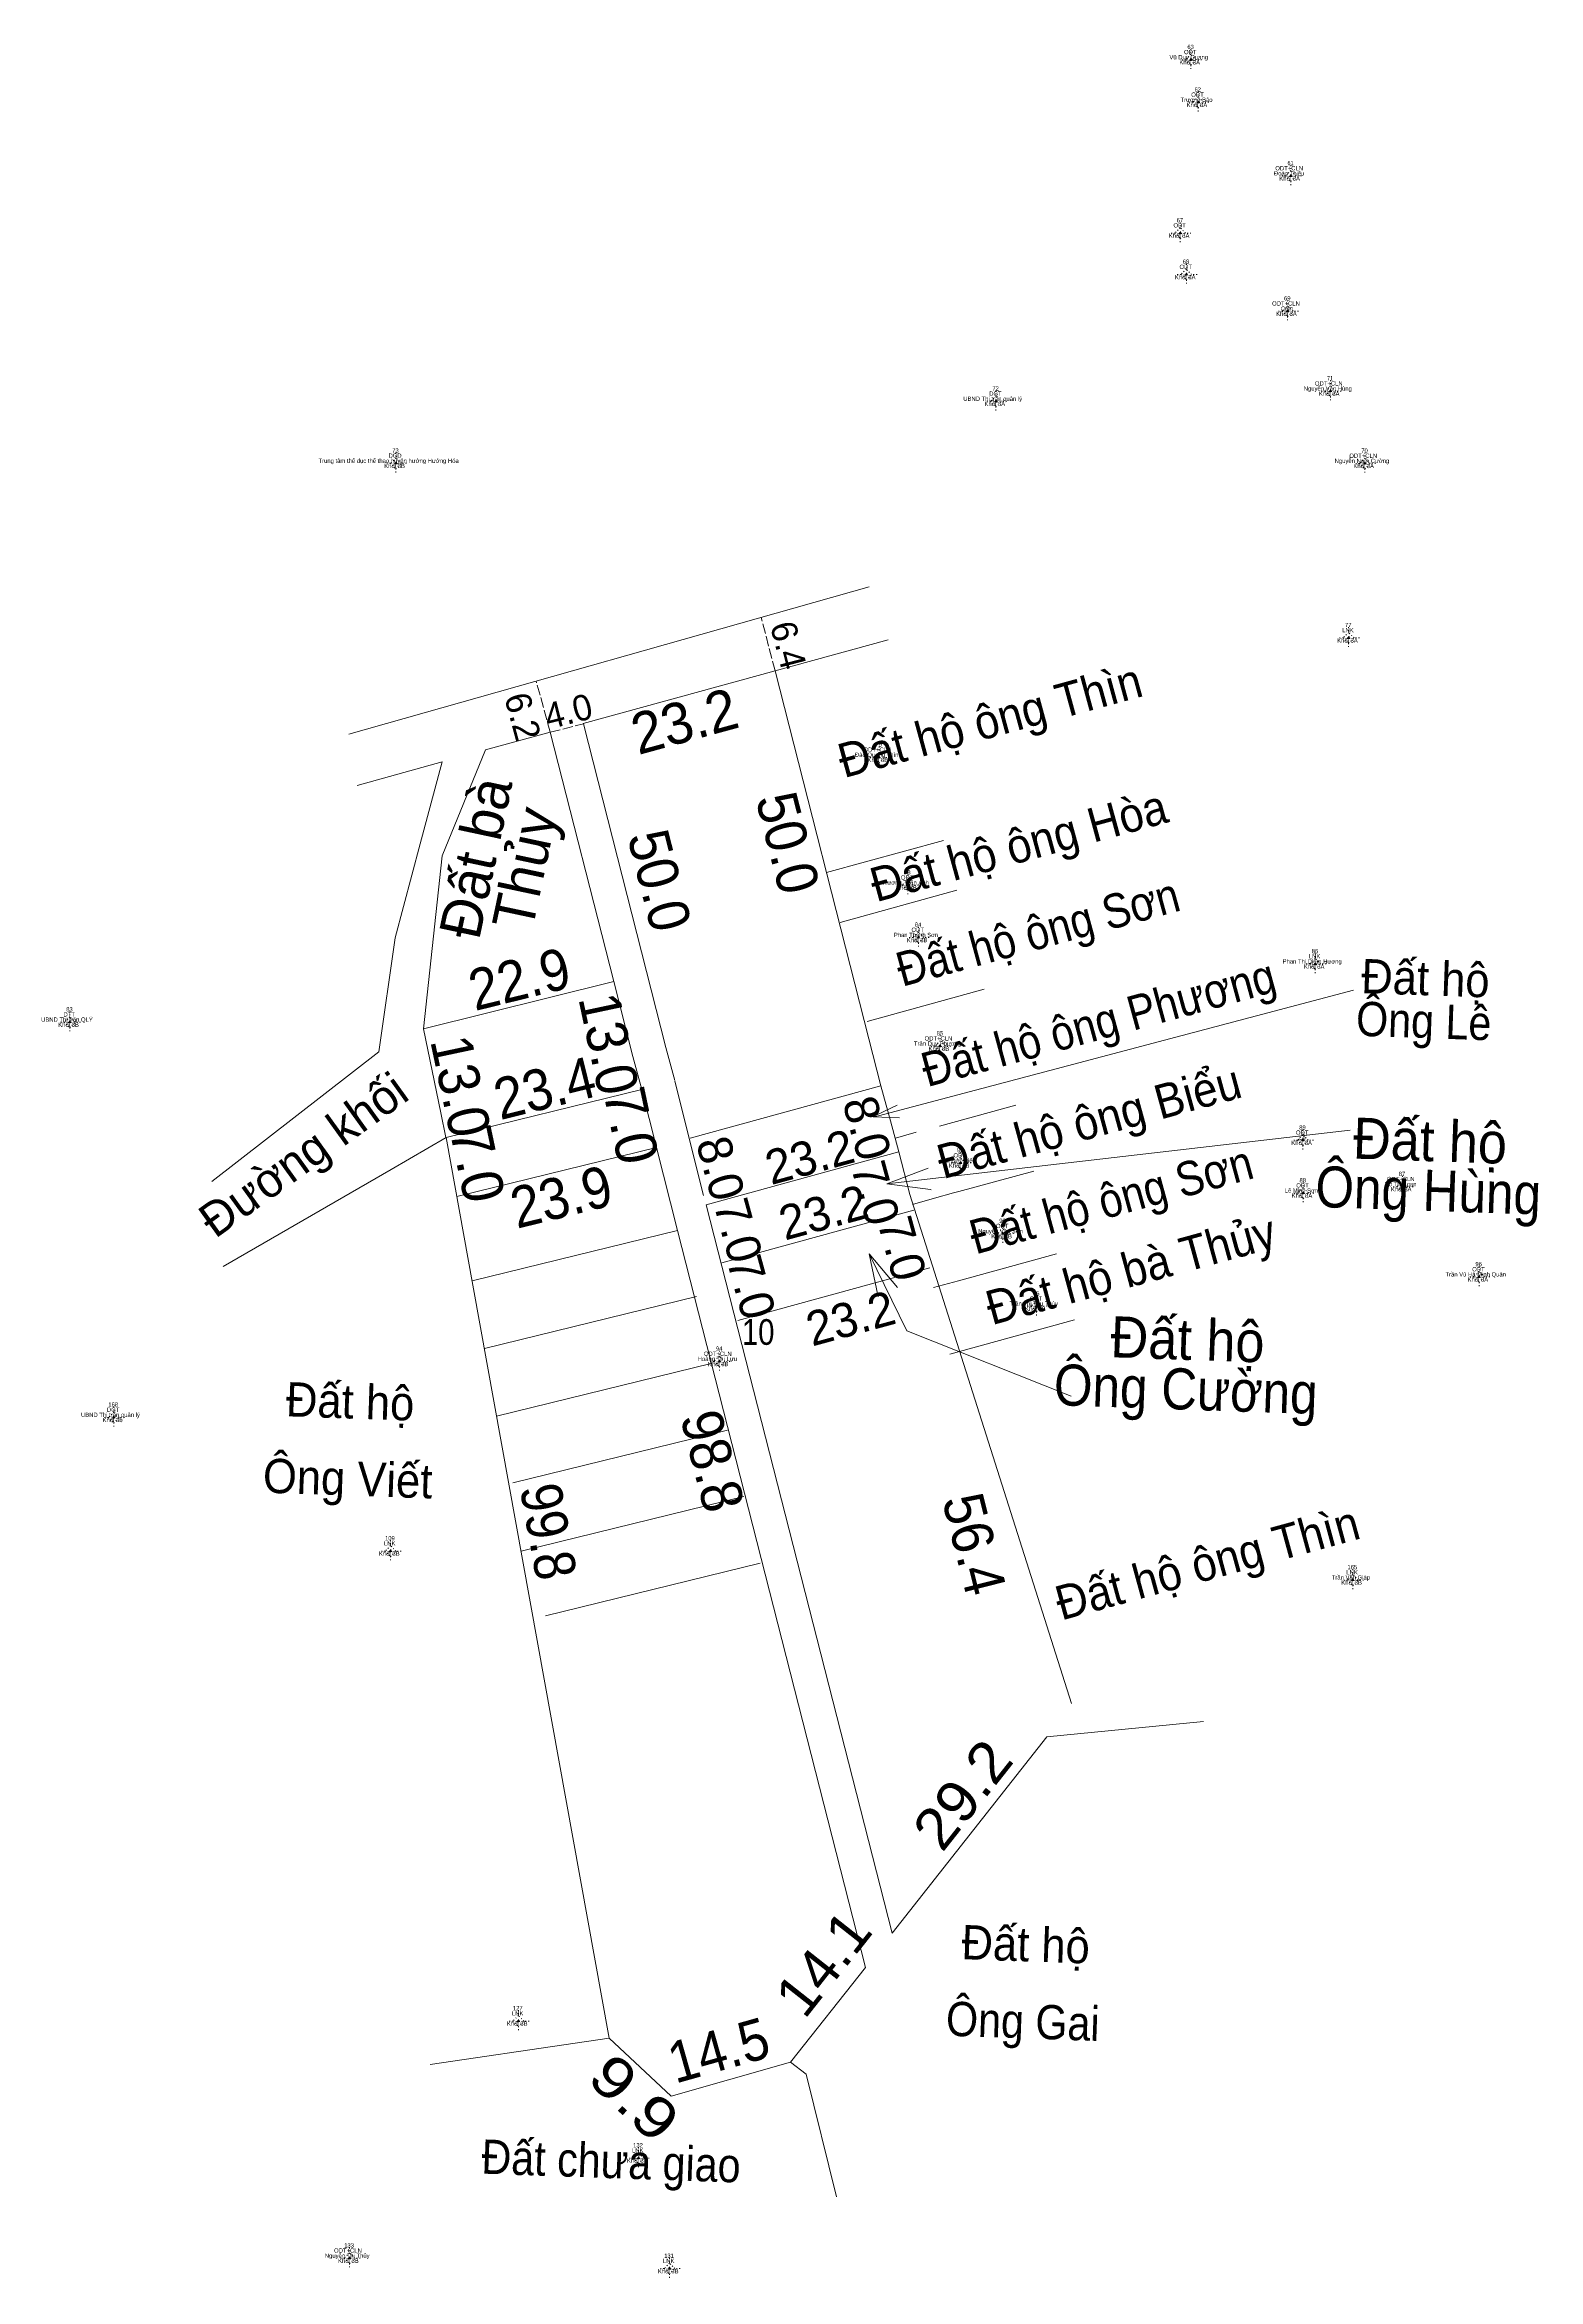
# Model space of a CAD drawing. Header units: metres. Extents: x 551601 to 551776, y 1838098 to 1838359.
import ezdxf
from ezdxf.enums import TextEntityAlignment as Align

# ---------------------------------------------------------------- set-up
doc = ezdxf.new("R2010")
doc.units = ezdxf.units.M
doc.header["$LTSCALE"] = 0.2
doc.header["$PDMODE"] = 32
doc.header["$PDSIZE"] = 0.1
doc.linetypes.add('DOTTED', pattern=[1.5, 0.3, -1.2])
doc.linetypes.add('LONG_DASHED', pattern=[7.5, 6, -1.5])
for name, color, linetype, lineweight in [('11', 7, 'DOTTED', 13), ('32', 7, 'Continuous', 13), ('35', 7, 'Continuous', 13)]:
    doc.layers.add(name, color=color, linetype=linetype, lineweight=lineweight)
doc.layers.add('13', color=7, linetype='Continuous')
doc.layers.add('15', color=7, linetype='Continuous')

msp = doc.modelspace()

# ---------------------------------------------------------------- hatches: boundary and pattern name
at = {"layer": '11'}
for points in [[(551735.2498, 1838356.89, 1), (551734.9498, 1838356.89, 1)], [(551736.0897, 1838351.92, 1), (551735.7897, 1838351.92, 1)], [(551746.9097, 1838343.33, 1), (551746.6097, 1838343.33, 1)], [(551734.0098, 1838336.66, 1), (551733.7098, 1838336.66, 1)], [(551734.7197, 1838331.82, 1), (551734.4197, 1838331.82, 1)], [(551746.5397, 1838327.54, 1), (551746.2397, 1838327.54, 1)], [(551751.5298, 1838318.21, 1), (551751.2298, 1838318.21, 1)], [(551712.4998, 1838317.02, 1), (551712.1998, 1838317.02, 1)], [(551642.4498, 1838309.78, 1), (551642.1498, 1838309.78, 1)], [(551755.5498, 1838309.77, 1), (551755.2497, 1838309.77, 1)], [(551753.6597, 1838289.41, 1), (551753.3597, 1838289.41, 1)], [(551698.8497, 1838275.46, 1), (551698.5497, 1838275.46, 1)], [(551702.1998, 1838260.54, 1), (551701.8998, 1838260.54, 1)], [(551703.4398, 1838254.43, 1), (551703.1397, 1838254.43, 1)], [(551749.7698, 1838251.34, 1), (551749.4698, 1838251.34, 1)], [(551604.3998, 1838244.55, 1), (551604.0998, 1838244.55, 1)], [(551705.9797, 1838241.75, 1), (551705.6797, 1838241.75, 1)], [(551748.3098, 1838230.76, 1), (551748.0097, 1838230.76, 1)], [(551708.3397, 1838228.11, 1), (551708.0397, 1838228.11, 1)], [(551748.3497, 1838224.6, 1), (551748.0497, 1838224.6, 1)], [(551759.9298, 1838225.34, 1), (551759.6297, 1838225.34, 1)], [(551713.2998, 1838219.86, 1), (551712.9997, 1838219.86, 1)], [(551768.8798, 1838214.81, 1), (551768.5798, 1838214.81, 1)], [(551717.2297, 1838211.39, 1), (551716.9297, 1838211.39, 1)], [(551680.2197, 1838204.94, 1), (551679.9197, 1838204.94, 1)], [(551609.5298, 1838198.41, 1), (551609.2298, 1838198.41, 1)], [(551641.8298, 1838182.81, 1), (551641.5298, 1838182.81, 1)], [(551754.1498, 1838179.43, 1), (551753.8498, 1838179.43, 1)], [(551656.7598, 1838127.95, 1), (551656.4598, 1838127.95, 1)], [(551670.7798, 1838111.95, 1), (551670.4798, 1838111.95, 1)], [(551637.0598, 1838100.26, 1), (551636.7597, 1838100.26, 1)], [(551674.3898, 1838099.05, 1), (551674.0898, 1838099.05, 1)]]:
    msp.add_hatch(color=256, dxfattribs=at).paths.add_polyline_path(points)

# ---------------------------------------------------------------- linework, layer by layer
for p, q in [((551734.48, 1838356.89), (551733.85, 1838356.89)), ((551735.1, 1838358.14), (551735.1, 1838357.52)), ((551736.35, 1838356.89), (551735.72, 1838356.89)), ((551735.1, 1838356.26), (551735.1, 1838355.64)), ((551735.31, 1838351.92), (551734.69, 1838351.92)), ((551735.94, 1838353.17), (551735.94, 1838352.54)), ((551735.94, 1838351.3), (551735.94, 1838350.67)), ((551737.19, 1838351.92), (551736.56, 1838351.92)), ((551746.14, 1838343.33), (551745.51, 1838343.33)), ((551746.76, 1838344.58), (551746.76, 1838343.96)), ((551748.01, 1838343.33), (551747.38, 1838343.33)), ((551746.76, 1838342.7), (551746.76, 1838342.08)), ((551733.24, 1838336.66), (551732.61, 1838336.66)), ((551733.86, 1838337.91), (551733.86, 1838337.28)), ((551733.86, 1838336.04), (551733.86, 1838335.41)), ((551735.11, 1838336.66), (551734.48, 1838336.66)), ((551734.57, 1838333.07), (551734.57, 1838332.44)), ((551733.94, 1838331.82), (551733.32, 1838331.82)), ((551734.57, 1838331.2), (551734.57, 1838330.57)), ((551735.82, 1838331.82), (551735.19, 1838331.82)), ((551746.39, 1838328.79), (551746.39, 1838328.16)), ((551745.76, 1838327.54), (551745.14, 1838327.54)), ((551746.39, 1838326.92), (551746.39, 1838326.29)), ((551747.64, 1838327.54), (551747.02, 1838327.54)), ((551712.35, 1838318.27), (551712.35, 1838317.64)), ((551750.76, 1838318.21), (551750.13, 1838318.21)), ((551751.38, 1838319.46), (551751.38, 1838318.84)), ((551751.38, 1838317.58), (551751.38, 1838316.96)), ((551752.63, 1838318.21), (551752, 1838318.21)), ((551711.72, 1838317.02), (551711.1, 1838317.02)), ((551712.35, 1838316.4), (551712.35, 1838315.77)), ((551713.6, 1838317.02), (551712.98, 1838317.02)), ((551641.68, 1838309.78), (551641.05, 1838309.78)), ((551642.3, 1838311.03), (551642.3, 1838310.4)), ((551643.55, 1838309.78), (551642.93, 1838309.78)), ((551754.78, 1838309.77), (551754.15, 1838309.77)), ((551755.4, 1838311.02), (551755.4, 1838310.4)), ((551756.65, 1838309.77), (551756.02, 1838309.77)), ((551642.3, 1838309.16), (551642.3, 1838308.53)), ((551755.4, 1838309.14), (551755.4, 1838308.52)), ((551752.88, 1838289.41), (551752.26, 1838289.41)), ((551753.51, 1838290.66), (551753.51, 1838290.04)), ((551753.51, 1838288.78), (551753.51, 1838288.16)), ((551754.76, 1838289.41), (551754.14, 1838289.41)), ((551698.7, 1838276.71), (551698.7, 1838276.08)), ((551698.07, 1838275.46), (551697.45, 1838275.46)), ((551698.7, 1838274.84), (551698.7, 1838274.21)), ((551699.95, 1838275.46), (551699.32, 1838275.46)), ((551701.43, 1838260.54), (551700.8, 1838260.54)), ((551702.05, 1838261.79), (551702.05, 1838261.16)), ((551702.05, 1838259.92), (551702.05, 1838259.29)), ((551703.3, 1838260.54), (551702.68, 1838260.54)), ((551703.29, 1838255.68), (551703.29, 1838255.06)), ((551702.66, 1838254.43), (551702.04, 1838254.43)), ((551703.29, 1838253.8), (551703.29, 1838253.18)), ((551704.54, 1838254.43), (551703.92, 1838254.43)), ((551749.62, 1838252.59), (551749.62, 1838251.96)), ((551749, 1838251.34), (551748.37, 1838251.34)), ((551749.62, 1838250.72), (551749.62, 1838250.09)), ((551750.87, 1838251.34), (551750.24, 1838251.34)), ((551603.62, 1838244.55), (551603, 1838244.55)), ((551604.25, 1838245.8), (551604.25, 1838245.18)), ((551605.5, 1838244.55), (551604.88, 1838244.55)), ((551604.25, 1838243.92), (551604.25, 1838243.3)), ((551705.2, 1838241.75), (551704.58, 1838241.75)), ((551705.83, 1838243), (551705.83, 1838242.38)), ((551707.08, 1838241.75), (551706.45, 1838241.75)), ((551705.83, 1838241.12), (551705.83, 1838240.5)), ((551748.16, 1838232.01), (551748.16, 1838231.38)), ((551708.19, 1838229.36), (551708.19, 1838228.74)), ((551747.54, 1838230.76), (551746.91, 1838230.76)), ((551748.16, 1838230.14), (551748.16, 1838229.51)), ((551749.41, 1838230.76), (551748.78, 1838230.76)), ((551707.56, 1838228.11), (551706.94, 1838228.11)), ((551708.19, 1838227.48), (551708.19, 1838226.86)), ((551709.44, 1838228.11), (551708.81, 1838228.11)), ((551759.78, 1838226.59), (551759.78, 1838225.96)), ((551747.57, 1838224.6), (551746.95, 1838224.6)), ((551748.2, 1838225.85), (551748.2, 1838225.22)), ((551748.2, 1838223.98), (551748.2, 1838223.35)), ((551749.45, 1838224.6), (551748.82, 1838224.6)), ((551759.16, 1838225.34), (551758.53, 1838225.34)), ((551759.78, 1838224.72), (551759.78, 1838224.09)), ((551761.03, 1838225.34), (551760.4, 1838225.34)), ((551713.15, 1838221.11), (551713.15, 1838220.48)), ((551712.52, 1838219.86), (551711.9, 1838219.86)), ((551713.15, 1838219.24), (551713.15, 1838218.61)), ((551714.4, 1838219.86), (551713.78, 1838219.86)), ((551768.73, 1838216.06), (551768.73, 1838215.44)), ((551768.1, 1838214.81), (551767.48, 1838214.81)), ((551768.73, 1838214.18), (551768.73, 1838213.56)), ((551769.98, 1838214.81), (551769.36, 1838214.81)), ((551716.45, 1838211.39), (551715.83, 1838211.39)), ((551717.08, 1838212.64), (551717.08, 1838212.02)), ((551717.08, 1838210.76), (551717.08, 1838210.14)), ((551718.33, 1838211.39), (551717.7, 1838211.39)), ((551680.07, 1838206.19), (551680.07, 1838205.56)), ((551679.44, 1838204.94), (551678.82, 1838204.94)), ((551680.07, 1838204.32), (551680.07, 1838203.69)), ((551681.32, 1838204.94), (551680.69, 1838204.94)), ((551608.76, 1838198.41), (551608.13, 1838198.41)), ((551609.38, 1838199.66), (551609.38, 1838199.04)), ((551609.38, 1838197.78), (551609.38, 1838197.16)), ((551610.63, 1838198.41), (551610, 1838198.41)), ((551641.06, 1838182.81), (551640.43, 1838182.81)), ((551641.68, 1838184.06), (551641.68, 1838183.44)), ((551641.68, 1838182.18), (551641.68, 1838181.56)), ((551642.93, 1838182.81), (551642.31, 1838182.81)), ((551753.38, 1838179.43), (551752.75, 1838179.43)), ((551754, 1838180.68), (551754, 1838180.06)), ((551755.25, 1838179.43), (551754.62, 1838179.43)), ((551754, 1838178.8), (551754, 1838178.18)), ((551655.98, 1838127.95), (551655.36, 1838127.95)), ((551656.61, 1838129.2), (551656.61, 1838128.58)), ((551656.61, 1838127.32), (551656.61, 1838126.7)), ((551657.86, 1838127.95), (551657.24, 1838127.95)), ((551670, 1838111.95), (551669.38, 1838111.95)), ((551670.63, 1838113.2), (551670.63, 1838112.58)), ((551670.63, 1838111.32), (551670.63, 1838110.7)), ((551671.88, 1838111.95), (551671.26, 1838111.95)), ((551636.91, 1838101.51), (551636.91, 1838100.88)), ((551636.28, 1838100.26), (551635.66, 1838100.26)), ((551636.91, 1838099.64), (551636.91, 1838099.01)), ((551638.16, 1838100.26), (551637.54, 1838100.26)), ((551673.62, 1838099.05), (551672.99, 1838099.05)), ((551674.24, 1838100.3), (551674.24, 1838099.68)), ((551674.24, 1838098.42), (551674.24, 1838097.8)), ((551675.49, 1838099.05), (551674.86, 1838099.05))]:
    msp.add_line(p, q, dxfattribs=at)
for points in [[(551735.1, 1838357.52), (551734.48, 1838356.89), (551735.1, 1838356.26), (551735.72, 1838356.89)], [(551735.94, 1838352.54), (551735.31, 1838351.92), (551735.94, 1838351.3), (551736.56, 1838351.92)], [(551746.76, 1838343.96), (551746.14, 1838343.33), (551746.76, 1838342.7), (551747.38, 1838343.33)], [(551733.86, 1838337.28), (551733.24, 1838336.66), (551733.86, 1838336.04), (551734.48, 1838336.66)], [(551734.57, 1838332.44), (551733.94, 1838331.82), (551734.57, 1838331.2), (551735.19, 1838331.82)], [(551746.39, 1838328.16), (551745.76, 1838327.54), (551746.39, 1838326.92), (551747.02, 1838327.54)], [(551712.35, 1838317.64), (551711.72, 1838317.02), (551712.35, 1838316.4), (551712.98, 1838317.02)], [(551751.38, 1838318.84), (551750.76, 1838318.21), (551751.38, 1838317.58), (551752, 1838318.21)], [(551642.3, 1838310.4), (551641.68, 1838309.78), (551642.3, 1838309.16), (551642.93, 1838309.78)], [(551755.4, 1838310.4), (551754.78, 1838309.77), (551755.4, 1838309.14), (551756.02, 1838309.77)], [(551753.51, 1838290.04), (551752.88, 1838289.41), (551753.51, 1838288.78), (551754.14, 1838289.41)], [(551698.7, 1838276.08), (551698.07, 1838275.46), (551698.7, 1838274.84), (551699.32, 1838275.46)], [(551702.05, 1838261.16), (551701.43, 1838260.54), (551702.05, 1838259.92), (551702.68, 1838260.54)], [(551703.29, 1838255.06), (551702.66, 1838254.43), (551703.29, 1838253.8), (551703.92, 1838254.43)], [(551749.62, 1838251.96), (551749, 1838251.34), (551749.62, 1838250.72), (551750.24, 1838251.34)], [(551604.25, 1838245.18), (551603.62, 1838244.55), (551604.25, 1838243.92), (551604.88, 1838244.55)], [(551705.83, 1838242.38), (551705.2, 1838241.75), (551705.83, 1838241.12), (551706.45, 1838241.75)], [(551748.16, 1838231.38), (551747.54, 1838230.76), (551748.16, 1838230.14), (551748.78, 1838230.76)], [(551708.19, 1838228.74), (551707.56, 1838228.11), (551708.19, 1838227.48), (551708.81, 1838228.11)], [(551759.78, 1838225.96), (551759.16, 1838225.34), (551759.78, 1838224.72), (551760.4, 1838225.34)], [(551748.2, 1838225.22), (551747.57, 1838224.6), (551748.2, 1838223.98), (551748.82, 1838224.6)], [(551713.15, 1838220.48), (551712.52, 1838219.86), (551713.15, 1838219.24), (551713.78, 1838219.86)], [(551768.73, 1838215.44), (551768.1, 1838214.81), (551768.73, 1838214.18), (551769.36, 1838214.81)], [(551717.08, 1838212.02), (551716.45, 1838211.39), (551717.08, 1838210.76), (551717.7, 1838211.39)], [(551680.07, 1838205.56), (551679.44, 1838204.94), (551680.07, 1838204.32), (551680.69, 1838204.94)], [(551609.38, 1838199.04), (551608.76, 1838198.41), (551609.38, 1838197.78), (551610, 1838198.41)], [(551641.68, 1838183.44), (551641.06, 1838182.81), (551641.68, 1838182.18), (551642.31, 1838182.81)], [(551754, 1838180.06), (551753.38, 1838179.43), (551754, 1838178.8), (551754.62, 1838179.43)], [(551656.61, 1838128.58), (551655.98, 1838127.95), (551656.61, 1838127.32), (551657.24, 1838127.95)], [(551670.63, 1838112.58), (551670, 1838111.95), (551670.63, 1838111.32), (551671.26, 1838111.95)], [(551636.91, 1838100.88), (551636.28, 1838100.26), (551636.91, 1838099.64), (551637.54, 1838100.26)], [(551674.24, 1838099.68), (551673.62, 1838099.05), (551674.24, 1838098.42), (551674.86, 1838099.05)]]:
    msp.add_lwpolyline(points, close=True, dxfattribs=at)
for centre in [(551735.0998, 1838356.89), (551735.9397, 1838351.92), (551746.7597, 1838343.33), (551733.8598, 1838336.66), (551734.5697, 1838331.82), (551746.3897, 1838327.54), (551751.3798, 1838318.21), (551712.3498, 1838317.02), (551642.2998, 1838309.78), (551755.3997, 1838309.77), (551753.5097, 1838289.41), (551698.6997, 1838275.46), (551702.0498, 1838260.54), (551703.2897, 1838254.43), (551749.6198, 1838251.34), (551604.2498, 1838244.55), (551705.8297, 1838241.75), (551748.1597, 1838230.76), (551708.1897, 1838228.11), (551748.1997, 1838224.6), (551759.7797, 1838225.34), (551713.1497, 1838219.86), (551768.7298, 1838214.81), (551717.0797, 1838211.39), (551680.0697, 1838204.94), (551609.3798, 1838198.41), (551641.6798, 1838182.81), (551753.9998, 1838179.43), (551656.6098, 1838127.95), (551670.6298, 1838111.95), (551636.9097, 1838100.26), (551674.2398, 1838099.05)]:
    msp.add_circle(centre, 0.15, dxfattribs=at)
at = {"layer": '13'}
for p in [(551705.8, 1838241.8), (551708.22, 1838228.15)]:
    msp.add_point(p, dxfattribs=at)
at = {"layer": '32'}
for p, q in [((551702.3, 1838224.43), (551721.18, 1838165.01)), ((551700.22, 1838138.19), (551678.52, 1838223.22)), ((551697.11, 1838134.19), (551675.18, 1838220.21))]:
    msp.add_line(p, q, dxfattribs=at)
msp.add_lwpolyline([(551671, 1838236.69), (551672.72, 1838229.9), (551675.18, 1838220.21)], dxfattribs=at)
at = {"layer": '35'}
for p, q in [((551636.83, 1838278.15), (551697.54, 1838295.35)), ((551697.52, 1838242.61), (551686.56, 1838285.54)), ((551652.77, 1838276.32), (551660.33, 1838278.38)), ((551667.75, 1838249.28), (551660.33, 1838278.38)), ((551652.77, 1838276.32), (551647.7, 1838263.96)), ((551645.14, 1838265.36), (551642.22, 1838254.41)), ((551692.57, 1838262), (551706.21, 1838265.74)), ((551647.7, 1838263.96), (551645.52, 1838243.78)), ((551694.17, 1838256.2), (551707.8, 1838259.94)), ((551642.22, 1838254.41), (551640.31, 1838241.08)), ((551645.52, 1838243.78), (551667.75, 1838249.28)), ((551669.96, 1838240.53), (551667.75, 1838249.28)), ((551697.32, 1838244.64), (551710.98, 1838248.38)), ((551698.63, 1838233.61), (551754.08, 1838248.28)), ((551698.92, 1838237.13), (551697.52, 1838242.61)), ((551640.31, 1838241.08), (551620.83, 1838225.94)), ((551671, 1838236.69), (551669.96, 1838240.53)), ((551648.18, 1838231.08), (551671.01, 1838236.69)), ((551678.21, 1838224.31), (551674.88, 1838237.66)), ((551676.66, 1838231), (551698.92, 1838237.13)), ((551698.45, 1838233.73), (551700.81, 1838234.85)), ((551705.74, 1838232.42), (551714.66, 1838234.87)), ((551698.01, 1838233.49), (551698.63, 1838233.61)), ((551701.11, 1838233.37), (551699.03, 1838233.47)), ((551699.62, 1838225.66), (551753.7, 1838231.95)), ((551700.63, 1838231.02), (551703.05, 1838231.69)), ((551648.18, 1838231.08), (551651.31, 1838213.83)), ((551649.44, 1838224.2), (551672.72, 1838229.9)), ((551678.52, 1838223.22), (551701.03, 1838229.4)), ((551702.3, 1838224.43), (551701.03, 1838229.4)), ((551708.01, 1838224.78), (551716.76, 1838227.16)), ((551702.61, 1838223.27), (551705.19, 1838224.01)), ((551704.77, 1838224.99), (551704.71, 1838225.01)), ((551705.19, 1838224.01), (551707.39, 1838224.61)), ((551707.39, 1838224.61), (551708.01, 1838224.78)), ((551680.36, 1838216.46), (551702.75, 1838222.59)), ((551651.22, 1838214.34), (551675.18, 1838220.21)), ((551682.21, 1838209.73), (551704.63, 1838215.86)), ((551697.54, 1838217.5), (551701.93, 1838208.53)), ((551707.96, 1838214.37), (551719.41, 1838217.51)), ((551651.31, 1838213.83), (551667.19, 1838125.96)), ((551705.07, 1838213.57), (551707.96, 1838214.37)), ((551652.64, 1838206.45), (551677.41, 1838212.52)), ((551701.93, 1838208.53), (551721.13, 1838200.89)), ((551706.97, 1838205.8), (551721.5, 1838209.79)), ((551654.07, 1838198.56), (551679.1, 1838204.7)), ((551655.98, 1838190.79), (551681.01, 1838196.93)), ((551656.92, 1838182.78), (551682.91, 1838189.16)), ((551659.79, 1838175.25), (551684.82, 1838181.39)), ((551700.22, 1838138.19), (551718.3, 1838161.12)), ((551718.3, 1838161.12), (551736.58, 1838162.92)), ((551688.37, 1838123.13), (551697.11, 1838134.19)), ((551646.3, 1838122.89), (551663.25, 1838125.36)), ((551667.19, 1838125.96), (551663.25, 1838125.36))]:
    msp.add_line(p, q, dxfattribs=at)
at = {"layer": '35', "linetype": 'LONG_DASHED'}
for p, q in [((551686.56, 1838285.54), (551684.95, 1838291.79)), ((551660.33, 1838278.38), (551658.69, 1838284.35)), ((551660.33, 1838278.38), (551664.21, 1838279.37))]:
    msp.add_line(p, q, dxfattribs=at)
at = {"layer": '35'}
for points in [[(551664.19, 1838279.42), (551686.56, 1838285.54), (551699.76, 1838289.18)], [(551674.86, 1838237.74), (551673.82, 1838241.58), (551664.21, 1838279.37)], [(551637.81, 1838272.19), (551647.73, 1838274.93), (551645.14, 1838265.36)], [(551645.52, 1838243.78), (551647.54, 1838233.98), (551648.16, 1838231.07)], [(551698.92, 1838237.13), (551700.03, 1838233.02), (551701.03, 1838229.4)], [(551699.03, 1838233.47), (551698.01, 1838233.49), (551698.45, 1838233.73)], [(551622.15, 1838216.01), (551641.76, 1838227.33), (551648.18, 1838231.08)], [(551704.71, 1838225.01), (551699.62, 1838225.66), (551704.43, 1838227.51)], [(551698.62, 1838212.48), (551697.54, 1838217.5), (551700.87, 1838213.58)], [(551667.19, 1838125.96), (551674.43, 1838119.18), (551688.37, 1838123.13)], [(551693.72, 1838107.44), (551690.2, 1838121.75), (551688.37, 1838123.13)]]:
    msp.add_lwpolyline(points, dxfattribs=at)

# ---------------------------------------------------------------- texts
at = {"layer": '15'}
for s, width, p in [('Vũ Duy Quang', 0.9, (551734.85, 1838356.94)), ('Khối 3A', 0.9, (551734.965, 1838356.34)), ('ODT', 0.95, (551735.03, 1838357.54)), ('63', 0.8, (551735.065, 1838358.14)), ('Trương Báo', 0.9, (551735.76, 1838351.97)), ('Khối 3A', 0.9, (551735.805, 1838351.37)), ('ODT', 0.95, (551735.87, 1838352.57)), ('62', 0.8, (551735.9, 1838353.17)), ('Đoàn Thiệu', 0.9, (551746.575, 1838343.38)), ('Khối 3A', 0.9, (551746.625, 1838342.78)), ('61', 0.75, (551746.725, 1838344.58)), ('67', 0.85, (551733.815, 1838337.91)), ('Khối 3A', 0.9, (551733.725, 1838336.11)), ('ODT', 0.95, (551733.79, 1838337.31)), ('ODT', 0.95, (551734.5, 1838332.47)), ('68', 0.85, (551734.525, 1838333.07)), ('Khối 3A', 0.9, (551734.435, 1838331.27)), ('Cảm', 0.85, (551746.32, 1838327.59)), ('69', 0.85, (551746.35, 1838328.79)), ('Khối 3A', 0.9, (551746.255, 1838326.99)), ('71', 0.75, (551751.345, 1838319.46)), ('UBND Thị trấn quản lý', 0.9, (551711.97, 1838317.07)), ('DGT', 0.9, (551712.285, 1838317.67)), ('72', 0.8, (551712.31, 1838318.27)), ('Nguyễn Văn Hùng', 0.9, (551751.08, 1838318.26)), ('Khối 3A', 0.9, (551751.245, 1838317.66)), ('Khối 3A', 0.9, (551712.215, 1838316.47)), ('Trung tâm thể dục thể thao huyện hướng Hướng Hóa', 0.9, (551641.465, 1838309.83)), ('Khối 3B', 0.9, (551642.16, 1838309.23)), ('DGD', 0.9, (551642.215, 1838310.43)), ('73', 0.8, (551642.265, 1838311.03)), ('Nguyễn Nam Cường', 0.9, (551755.065, 1838309.82)), ('Khối 3A', 0.9, (551755.265, 1838309.22)), ('70', 0.85, (551755.365, 1838311.02)), ('77', 0.85, (551753.465, 1838290.66)), ('Khối 3A', 0.9, (551753.375, 1838288.86)), ('Đào Quang Thìn', 0.9, (551698.43, 1838275.51)), ('Khối 3B', 0.9, (551698.56, 1838274.91)), ('79', 0.85, (551698.66, 1838276.71)), ('Trương Tuấn Anh', 0.9, (551701.77, 1838260.59)), ('Khối 3B', 0.9, (551701.91, 1838259.99)), ('ODT', 0.95, (551701.98, 1838261.19)), ('78', 0.85, (551702.005, 1838261.79)), ('Phan Thanh Sơn', 0.85, (551703.025, 1838254.48)), ('ODT', 0.95, (551703.22, 1838255.08)), ('84', 0.85, (551703.26, 1838255.68)), ('Khối 3B', 0.9, (551703.15, 1838253.88)), ('Phan Thị Diễm Hương', 0.9, (551749.255, 1838251.39)), ('86', 0.85, (551749.575, 1838252.59)), ('Khối 3A', 0.9, (551749.485, 1838250.79)), ('UBND Thị trấn QLÝ', 0.9, (551603.92, 1838244.6)), ('Khối 3B', 0.9, (551604.11, 1838244)), ('DTT', 0.95, (551604.185, 1838245.2)), ('83', 0.8, (551604.215, 1838245.8)), ('Trần Duy Phương', 0.9, (551705.54, 1838241.8)), ('Khối 3B', 0.9, (551705.69, 1838241.2)), ('85', 0.85, (551705.8, 1838243)), ('ODT', 0.95, (551748.09, 1838231.41)), ('Lễ', 0.95, (551748.115, 1838230.81)), ('89', 0.85, (551748.12, 1838232.01)), ('Bùi Đức Biểu', 0.9, (551707.98, 1838228.16)), ('ODT', 0.95, (551708.12, 1838228.76)), ('91', 0.75, (551708.155, 1838229.36)), ('Khối 3A', 0.9, (551748.025, 1838230.21)), ('Khối 3B', 0.9, (551708.05, 1838227.56)), ('88', 0.85, (551748.155, 1838225.85)), ('Võ Thị Loan', 0.9, (551759.585, 1838225.39)), ('87', 0.85, (551759.735, 1838226.59)), ('Lê Minh Sơn', 0.85, (551747.995, 1838224.65)), ('Khối 3A', 0.9, (551748.065, 1838224.05)), ('ODT', 0.95, (551748.13, 1838225.25)), ('Khối 3A', 0.9, (551759.645, 1838224.79)), ('ODT', 0.95, (551713.08, 1838220.51)), ('90', 0.85, (551713.115, 1838221.11)), ('Nguyễn Văn Sơn', 0.85, (551712.88, 1838219.91)), ('Khối 3B', 0.9, (551713.01, 1838219.31)), ('ODT', 0.95, (551768.66, 1838215.46)), ('96', 0.85, (551768.685, 1838216.06)), ('95', 0.85, (551717.05, 1838212.64)), ('Trần Vũ Hà Minh Quân', 0.9, (551768.345, 1838214.86)), ('Khối 3A', 0.9, (551768.595, 1838214.26)), ('Trần Thị Thu Thủy', 0.9, (551716.775, 1838211.44)), ('Khối 3B', 0.9, (551716.94, 1838210.84)), ('ODT', 0.95, (551717.01, 1838212.04)), ('Hoàng Thị Lựu', 0.9, (551679.83, 1838204.99)), ('94', 0.85, (551680.04, 1838206.19)), ('Khối 3B', 0.9, (551679.93, 1838204.39)), ('168', 0.85, (551609.32, 1838199.66)), ('UBND Thị trấn quản lý', 0.9, (551609, 1838198.46)), ('Khối 3b', 0.9, (551609.25, 1838197.86)), ('DGT', 0.9, (551609.315, 1838199.06)), ('109', 0.85, (551641.615, 1838184.06)), ('Khối 3B', 0.9, (551641.54, 1838182.26)), ('Trần Văn Giáp', 0.9, (551753.775, 1838179.48)), ('Khối 3B', 0.9, (551753.86, 1838178.88)), ('165', 0.85, (551753.945, 1838180.68)), ('127', 0.85, (551656.54, 1838129.2)), ('Khối 3B', 0.9, (551656.47, 1838127.4)), ('Khối 3B', 0.9, (551670.49, 1838111.4)), ('132', 0.85, (551670.575, 1838113.2)), ('Nguyễn Thị Thủy', 0.9, (551636.63, 1838100.31)), ('133', 0.85, (551636.85, 1838101.51)), ('131', 0.8, (551674.19, 1838100.3)), ('Khối 3B', 0.9, (551636.77, 1838099.71)), ('Khối 3B', 0.9, (551674.1, 1838098.5))]:
    msp.add_text(s, height=0.5, dxfattribs=dict(at, width=width)).set_placement(p, align=Align.CENTER)
for s, p in [('ODT+CLN', (551746.57, 1838343.98)), ('.', (551733.8921, 1838336.71)), ('.', (551734.6021, 1838331.87)), ('ODT+CLN', (551746.2, 1838328.19)), ('ODT+CLN', (551751.19, 1838318.86)), ('ODT+CLN', (551755.21, 1838310.42)), ('LNK', (551753.425, 1838290.06)), ('.', (551753.5421, 1838289.46)), ('ODT+CLN', (551698.51, 1838276.11)), ('LNK', (551749.535, 1838251.99)), ('ODT+CLN', (551705.64, 1838242.4)), ('ODT+CLN', (551759.59, 1838225.99)), ('ODT+CLN', (551679.88, 1838205.59)), ('LNK', (551641.595, 1838183.46)), ('.', (551641.7121, 1838182.86)), ('LNK', (551753.915, 1838180.08)), ('LNK', (551656.525, 1838128.6)), ('.', (551656.6421, 1838128)), ('LNK', (551670.545, 1838112.6)), ('.', (551670.6621, 1838112)), ('ODT+CLN', (551636.72, 1838100.91)), ('LNK', (551674.155, 1838099.7)), ('.', (551674.2721, 1838099.1))]:
    msp.add_text(s, height=0.5, dxfattribs=at).set_placement(p, align=Align.CENTER)
at = {"layer": '32', "width": 0.85}
msp.add_text('10', height=3, dxfattribs=at).set_placement((551684.6, 1838206.88), align=Align.CENTER)
at = {"layer": '35'}
for s, height, rotation, p in [('6.4', 3, 284.571, (551686.6625, 1838288.1874)), ('23.2', 4.8, 15.333, (551676.6204, 1838277.3714)), ('6.2', 3, 285.293, (551655.6681, 1838279.8306)), ('4.0', 3, 14.26, (551662.8055, 1838279.3851)), ('Đất bà', 4.8, 78, (551653.9729, 1838263.246)), ('Thủy', 4.8, 78, (551659.6788, 1838262.016)), ('Đường khối', 4, 35.703, (551632.6729, 1838227.4452)), ('7.0', 4.8, 281.975, (551667.433, 1838231.983)), ('8.0', 4, 285.303, (551695.3797, 1838231.6628)), ('7.0', 4.8, 281.975, (551649.503, 1838227.503)), ('8.0', 4, 285.303, (551678.2897, 1838226.9628)), ('23.2', 4, 15.326, (551691.1214, 1838226.8923)), ('7.0', 4, 285.303, (551696.3797, 1838224.0828)), ('7.0', 4, 285.303, (551680.3597, 1838219.7128)), ('23.2', 4, 15.326, (551692.7314, 1838220.4223)), ('7.0', 4, 285.303, (551699.4797, 1838217.6028)), ('7.0', 4, 285.303, (551681.8897, 1838213.1128)), ('23.2', 4, 15.326, (551695.9014, 1838208.0523))]:
    msp.add_text(s, height=height, rotation=rotation, dxfattribs=at).set_placement(p, align=Align.CENTER)
for s, height, rotation, width, p in [('Đất hộ ông Thìn', 4, 15.326, 0.95, (551712.1764, 1838277.8372)), ('50.0', 4.8, 284.315, 0.95, (551685.7394, 1838264.8834)), ('Đất hộ ông Hòa', 4, 15.326, 0.95, (551715.5264, 1838263.2401)), ('50.0', 4.8, 284.305, 0.95, (551670.7671, 1838260.498)), ('Đất hộ ông Sơn', 4, 15.326, 0.9, (551717.7564, 1838253.1468)), ('22.9', 4.8, 13.878, 0.95, (551657.2994, 1838247.2604)), ('Đất hộ', 4, 358, 0.95, (551762.4152, 1838247.684)), ('Đất hộ ông Phương', 4, 15.326, 0.9, (551724.8264, 1838242.5692)), ('13.0', 4.8, 281.975, 0.95, (551664.8285, 1838241.528)), ('Ông Lê', 4, 358, 0.9, (551762.2152, 1838242.6936)), ('13.0', 4.8, 281.975, 0.95, (551647.5385, 1838236.578)), ('23.4', 4.8, 13.878, 0.95, (551660.2444, 1838234.529)), ('Đất hộ ông Biểu', 4, 15.326, 0.95, (551723.7414, 1838231.0274)), ('Đất hộ', 4.8, 358, 0.95, (551762.9362, 1838228.3147)), ('Đất hộ ông Sơn', 4, 15.326, 0.9, (551726.3264, 1838221.9068)), ('Ông Hùng', 4.8, 358, 0.9, (551762.7312, 1838222.5207)), ('23.9', 4.8, 13.878, 0.95, (551662.1894, 1838221.8404)), ('Đất hộ bà Thủy', 4, 15.326, 0.95, (551728.6114, 1838213.7519)), ('Đất hộ', 4.8, 358, 0.95, (551734.6362, 1838205.1247)), ('Ông Cường', 4.8, 358, 0.9, (551734.4312, 1838199.3157)), ('Đất hộ', 4, 358, 0.95, (551636.9152, 1838198.284)), ('98.8', 4.8, 284.308, 0.95, (551676.947, 1838192.7381)), ('Ông Viết', 4, 358, 0.95, (551636.6202, 1838189.2899)), ('99.8', 4.8, 280.231, 0.9, (551657.7623, 1838184.6763)), ('56.4', 4.8, 284.199, 0.95, (551707.4955, 1838183.0487)), ('Đất hộ ông Thìn', 4, 15.326, 0.95, (551737.5464, 1838179.5072)), ('29.2', 4.8, 51.73, 1.1, (551710.3253, 1838152.9036)), ('14.1', 4.8, 51.731, 1.05, (551694.0674, 1838133.1936)), ('Đất hộ', 4, 358, 0.95, (551715.7552, 1838134.914)), ('Ông Gai', 4, 358, 0.9, (551715.4202, 1838125.9292)), ('14.5', 4.8, 15.785, 0.95, (551680.6272, 1838122.2403)), ('9.9', 4.8, 316.765, 1.25, (551668.5011, 1838117.2227)), ('Đất chưa giao', 4, 358, 0.9, (551667.3652, 1838109.6128))]:
    msp.add_text(s, height=height, rotation=rotation, dxfattribs=dict(at, width=width)).set_placement(p, align=Align.CENTER)

doc.saveas('drawing.dxf')
